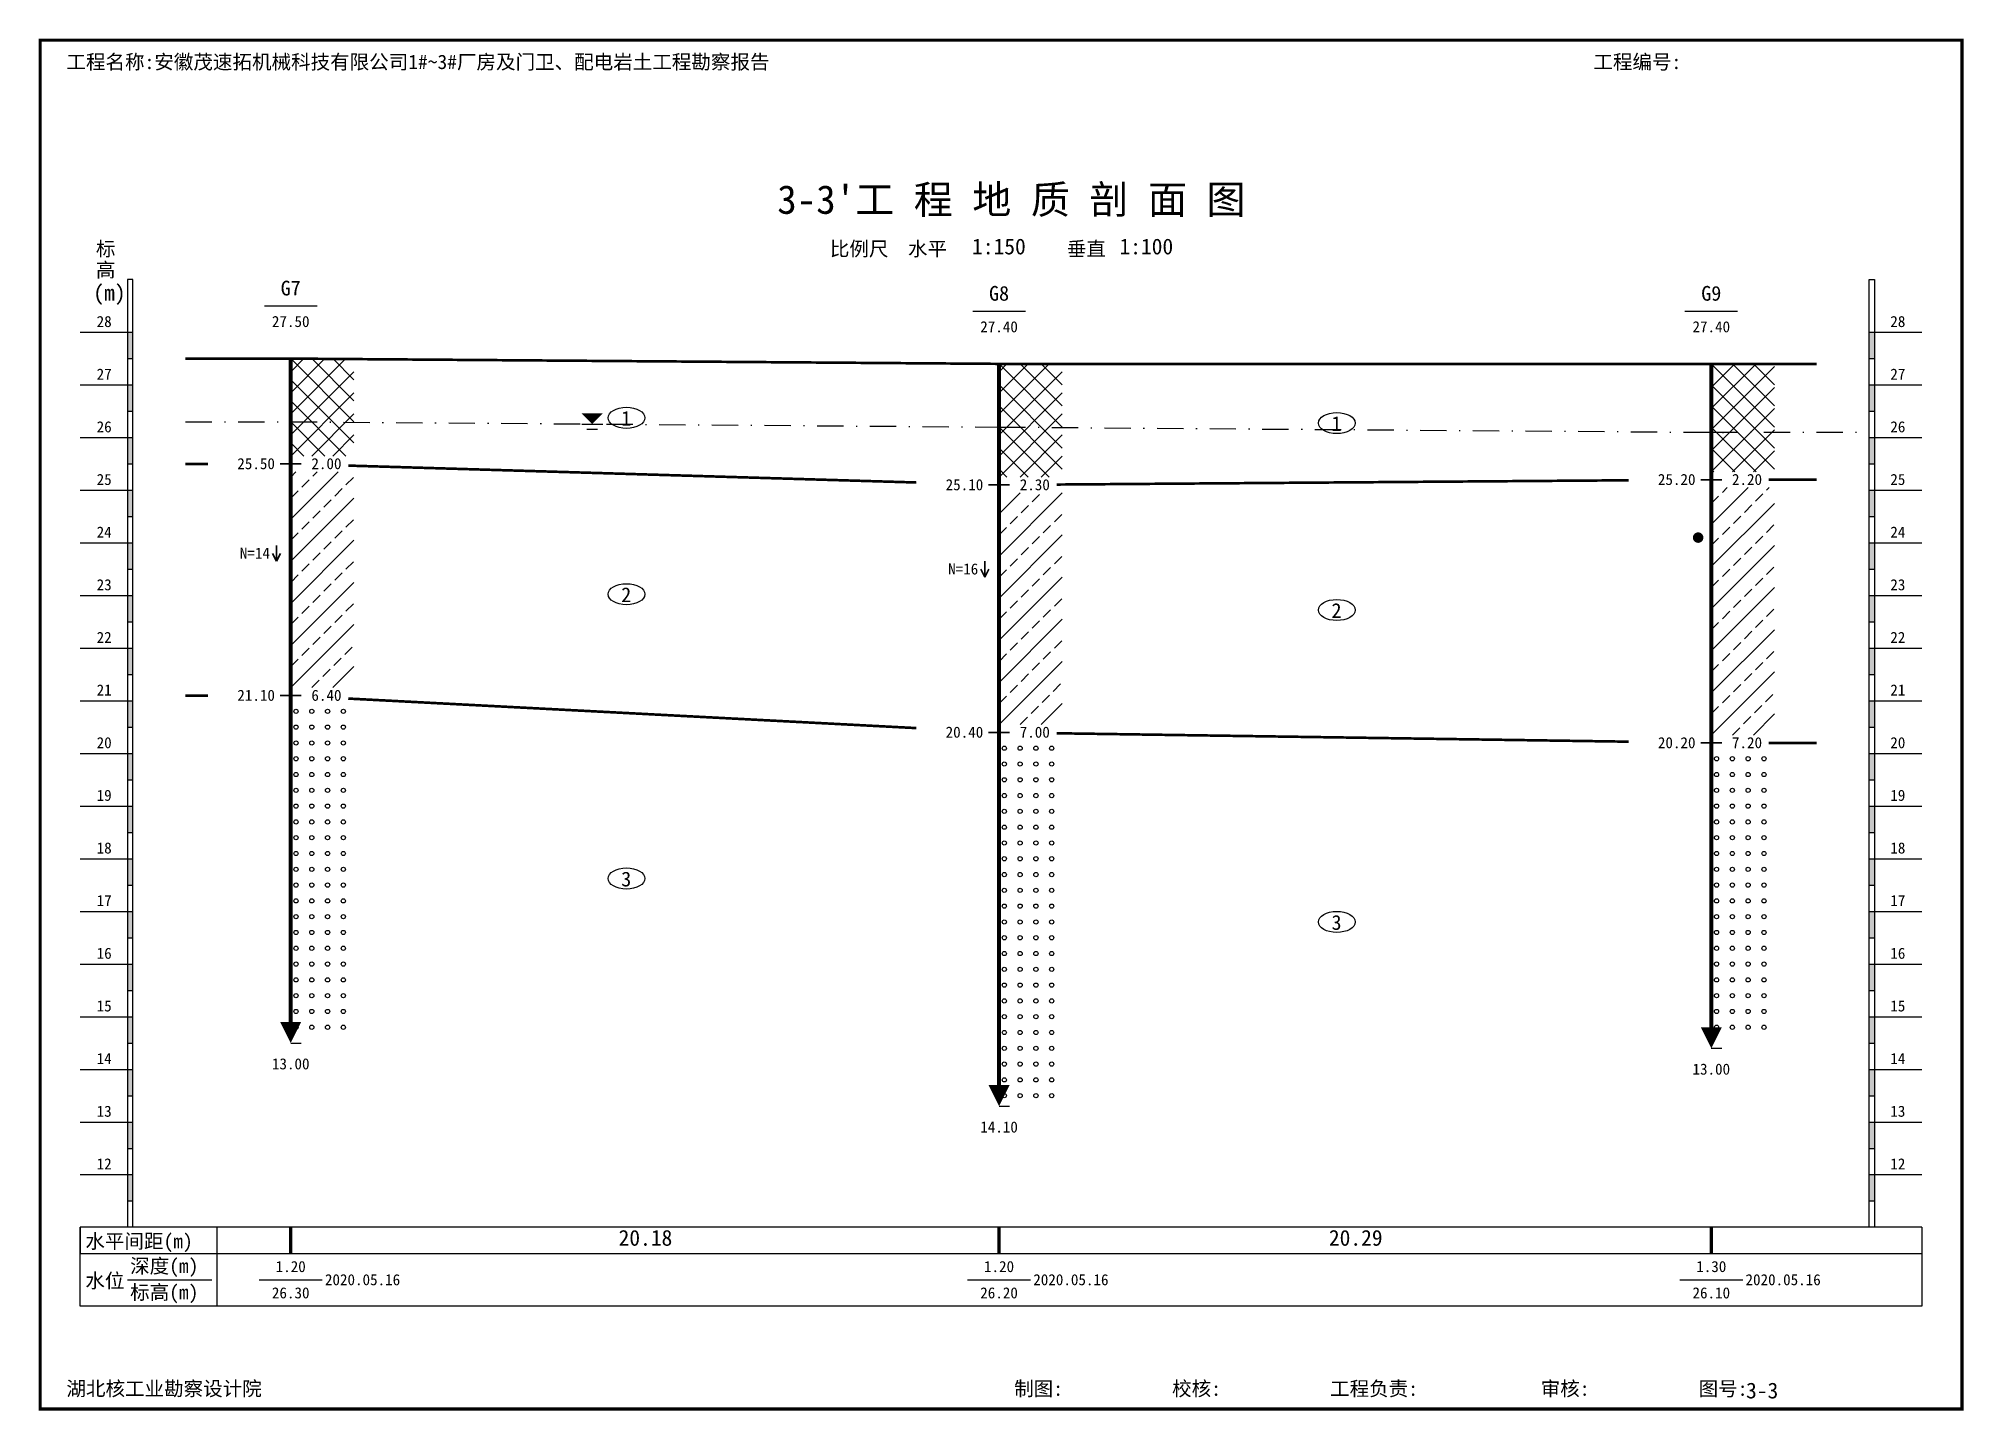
# Model space of a CAD drawing. Extents: x 2025205 to 2402328, y -557483 to 329036.
# Drawn here: x 2338083 to 2341739, y 274556 to 277162 of the extents above; entities that cross this region are included whole.
import ezdxf
from ezdxf.enums import TextEntityAlignment as Align

# ---------------------------------------------------------------- set-up
doc = ezdxf.new("R2010")
doc.units = 0
doc.header["$LTSCALE"] = 1500
doc.header["$MEASUREMENT"] = 0
for name, color, linetype in [('1', 7, 'Continuous'), ('10', 7, 'Continuous'), ('3', 4, 'Continuous')]:
    doc.layers.add(name, color=color, linetype=linetype)
doc.layers.add('2', color=7, linetype='Continuous', lineweight=35, true_color=0x555555)
doc.styles.add('黑体', font='simhei.ttf', dxfattribs={"width": 0.6})

msp = doc.modelspace()

# ---------------------------------------------------------------- texts
at = {"layer": '1', "style": '黑体'}
for s, height, p in [('工程名称:安徽茂速拓机械科技有限公司1#~3#厂房及门卫、配电岩土工程勘察报告', 27.2, (2338136.1, 277104.1)), ('工程编号:', 27.2, (2341036.1, 277104.1)), ("3-3'工 程 地 质 剖 面 图", 54.4, (2339486.1, 276829.1)), ('标', 27.2, (2338192.1, 276749.1)), ('比例尺  水平', 27.2, (2339586.1, 276749.1)), ('1:150', 30, (2339856.1, 276752.1)), ('垂直', 27.2, (2340036.1, 276749.1)), ('1:100', 30, (2340136.1, 276752.1)), ('高', 27.2, (2338192.1, 276709.1)), ('(m)', 30, (2338187.1, 276664.1)), ('28', 21, (2341600.1, 276614.1)), ('27', 21, (2341600.1, 276514.1)), ('26', 21, (2341600.1, 276414.1)), ('25', 21, (2341600.1, 276314.1)), ('24', 21, (2341600.1, 276214.1)), ('23', 21, (2341600.1, 276114.1)), ('22', 21, (2341600.1, 276014.1)), ('21', 21, (2341600.1, 275914.1)), ('20', 21, (2341600.1, 275814.1)), ('19', 21, (2341600.1, 275714.1)), ('18', 21, (2341600.1, 275614.1)), ('17', 21, (2341600.1, 275514.1)), ('16', 21, (2341600.1, 275414.1)), ('15', 21, (2341600.1, 275314.1)), ('14', 21, (2341600.1, 275214.1)), ('13', 21, (2341600.1, 275114.1)), ('12', 21, (2341600.1, 275014.1)), ('水平间距(m)', 27.2, (2338172.1, 274864.1)), ('20.18', 30, (2339184.8, 274869.1)), ('20.29', 30, (2340533.8, 274869.1)), ('深度(m)', 27.2, (2338257.1, 274817.1)), ('水位', 27.2, (2338172.1, 274789.1)), ('标高(m)', 27.2, (2338257.1, 274767.1)), ('2020.05.16', 21, (2338627.1, 274794.1)), ('2020.05.16', 21, (2339972.4, 274794.1)), ('2020.05.16', 21, (2341325.1, 274794.1)), ('湖北核工业勘察设计院', 27.2, (2338136.1, 274584.1)), ('制图:', 27.2, (2339936.1, 274584.1)), ('校核:', 27.2, (2340236.1, 274584.1)), ('工程负责:', 27.2, (2340536.1, 274584.1)), ('审核:', 27.2, (2340936.1, 274584.1)), ('图号:', 27.2, (2341236.1, 274584.1)), ('3-3', 30, (2341326.1, 274579.1))]:
    msp.add_text(s, height=height, dxfattribs=at).set_placement(p)
for s, height, p in [('G7', 28, (2338562.1, 276674.1)), ('G8', 28, (2339907.4, 276664.1)), ('G9', 28, (2341260.1, 276664.1)), ('27.50', 21, (2338562.1, 276614.1)), ('27.40', 21, (2339907.4, 276604.1)), ('27.40', 21, (2341260.1, 276604.1)), ('13.00', 21, (2338562.1, 275204.1)), ('13.00', 21, (2341260.1, 275194.1)), ('14.10', 21, (2339907.4, 275084.1)), ('1.20', 21, (2338562.1, 274819.1)), ('1.20', 21, (2339907.4, 274819.1)), ('1.30', 21, (2341260.1, 274819.1)), ('26.30', 21, (2338562.1, 274769.1)), ('26.20', 21, (2339907.4, 274769.1)), ('26.10', 21, (2341260.1, 274769.1))]:
    msp.add_text(s, height=height, dxfattribs=at).set_placement(p, align=Align.CENTER)
for s, p in [('28', (2338222.1, 276614.1)), ('27', (2338222.1, 276514.1)), ('26', (2338222.1, 276414.1)), ('25', (2338222.1, 276314.1)), ('24', (2338222.1, 276214.1)), ('23', (2338222.1, 276114.1)), ('22', (2338222.1, 276014.1)), ('21', (2338222.1, 275914.1)), ('20', (2338222.1, 275814.1)), ('19', (2338222.1, 275714.1)), ('18', (2338222.1, 275614.1)), ('17', (2338222.1, 275514.1)), ('16', (2338222.1, 275414.1)), ('15', (2338222.1, 275314.1)), ('14', (2338222.1, 275214.1)), ('13', (2338222.1, 275114.1)), ('12', (2338222.1, 275014.1))]:
    msp.add_text(s, height=21, dxfattribs=at).set_placement(p, align=Align.RIGHT)
at = {"layer": '2', "style": '黑体'}
for s, p in [('25.50', (2338532.1, 276344.1)), ('25.10', (2339877.4, 276304.1)), ('25.20', (2341230.1, 276314.1)), ('N=14', (2338522.6, 276174.1)), ('N=16', (2339867.9, 276144.1)), ('21.10', (2338532.1, 275904.1)), ('20.40', (2339877.4, 275834.1)), ('20.20', (2341230.1, 275814.1))]:
    msp.add_text(s, height=21, dxfattribs=at).set_placement(p, align=Align.RIGHT)
for s, p in [(' 2.00', (2338587.1, 276344.1)), (' 2.30', (2339932.4, 276304.1)), (' 2.20', (2341285.1, 276314.1)), (' 6.40', (2338587.1, 275904.1)), (' 7.00', (2339932.4, 275834.1)), (' 7.20', (2341285.1, 275814.1))]:
    msp.add_text(s, height=21, dxfattribs=at).set_placement(p)
at = {"layer": '3', "style": '黑体'}
for s, p in [('1', (2339189.8, 276426.6)), ('1', (2340538.8, 276416.6)), ('2', (2339189.8, 276091.6)), ('2', (2340538.8, 276061.6)), ('3', (2339189.8, 275551.6)), ('3', (2340538.8, 275469.1))]:
    msp.add_text(s, height=28, dxfattribs=at).set_placement(p)

# ---------------------------------------------------------------- linework, layer by layer
for p, q in [((2338562.1, 276449.1), (2338667.1, 276554.1)), ((2338562.1, 276489.1), (2338627.1, 276554.1)), ((2338562.1, 276529.1), (2338587.1, 276554.1)), ((2338562.1, 276554.1), (2338682.1, 276434.1)), ((2338602.1, 276554.1), (2338682.1, 276474.1)), ((2338642.1, 276554.1), (2338682.1, 276514.1)), ((2339907.4, 276449.1), (2340002.4, 276544.1)), ((2339907.4, 276489.1), (2339962.4, 276544.1)), ((2339907.4, 276529.1), (2339922.4, 276544.1)), ((2339907.4, 276544.1), (2340027.4, 276424.1)), ((2339947.4, 276544.1), (2340027.4, 276464.1)), ((2339987.4, 276544.1), (2340027.4, 276504.1)), ((2341260.1, 276459.1), (2341345.1, 276544.1)), ((2341260.1, 276499.1), (2341305.1, 276544.1)), ((2341260.1, 276539.1), (2341265.1, 276544.1)), ((2341260.1, 276544.1), (2341380.1, 276424.1)), ((2341300.1, 276544.1), (2341380.1, 276464.1)), ((2341340.1, 276544.1), (2341380.1, 276504.1)), ((2338562.1, 276409.1), (2338682.1, 276529.1)), ((2338562.1, 276514.1), (2338682.1, 276394.1)), ((2339907.4, 276409.1), (2340027.4, 276529.1)), ((2339907.4, 276504.1), (2340027.4, 276384.1)), ((2341260.1, 276419.1), (2341380.1, 276539.1)), ((2341260.1, 276504.1), (2341380.1, 276384.1)), ((2338562.1, 276369.1), (2338682.1, 276489.1)), ((2338562.1, 276474.1), (2338667.1, 276369.1)), ((2339907.4, 276369.1), (2340027.4, 276489.1)), ((2341260.1, 276379.1), (2341380.1, 276499.1)), ((2338562.1, 276434.1), (2338627.1, 276369.1)), ((2338602.1, 276369.1), (2338682.1, 276449.1)), ((2339907.4, 276464.1), (2340027.4, 276344.1)), ((2339907.4, 276329.1), (2340027.4, 276449.1)), ((2341260.1, 276464.1), (2341380.1, 276344.1)), ((2341260.1, 276339.1), (2341380.1, 276459.1)), ((2338562.1, 276394.1), (2338587.1, 276369.1)), ((2338642.1, 276369.1), (2338682.1, 276409.1)), ((2339907.4, 276424.1), (2340002.4, 276329.1)), ((2339947.4, 276329.1), (2340027.4, 276409.1)), ((2341260.1, 276424.1), (2341345.1, 276339.1)), ((2341300.1, 276339.1), (2341380.1, 276419.1)), ((2339907.4, 276384.1), (2339962.4, 276329.1)), ((2339987.4, 276329.1), (2340027.4, 276369.1)), ((2341260.1, 276384.1), (2341305.1, 276339.1)), ((2341340.1, 276339.1), (2341380.1, 276379.1)), ((2338562.1, 276249.1), (2338652.1, 276339.1)), ((2338562.1, 276329.1), (2338572.1, 276339.1)), ((2338583.1, 276310.1), (2338597.1, 276324.1)), ((2338604.1, 276331.1), (2338612.1, 276339.1)), ((2338667.1, 276314.1), (2338681.1, 276328.1)), ((2339907.4, 276344.1), (2339922.4, 276329.1)), ((2341260.1, 276344.1), (2341265.1, 276339.1)), ((2338562.1, 276289.1), (2338576.1, 276303.1)), ((2338562.1, 276169.1), (2338682.1, 276289.1)), ((2338625.1, 276272.1), (2338639.1, 276286.1)), ((2338646.1, 276293.1), (2338660.1, 276307.1)), ((2339907.4, 276179.1), (2340027.4, 276299.1)), ((2339907.4, 276259.1), (2339947.4, 276299.1)), ((2339970.4, 276282.1), (2339984.4, 276296.1)), ((2341260.1, 276239.1), (2341330.1, 276309.1)), ((2341260.1, 276279.1), (2341274.1, 276293.1)), ((2341281.1, 276300.1), (2341290.1, 276309.1)), ((2341344.1, 276283.1), (2341358.1, 276297.1)), ((2341365.1, 276304.1), (2341370.1, 276309.1)), ((2338604.1, 276251.1), (2338618.1, 276265.1)), ((2338667.1, 276234.1), (2338681.1, 276248.1)), ((2339928.4, 276240.1), (2339942.4, 276254.1)), ((2339949.4, 276261.1), (2339963.4, 276275.1)), ((2340012.4, 276244.1), (2340026.4, 276258.1)), ((2341260.1, 276159.1), (2341380.1, 276279.1)), ((2341302.1, 276241.1), (2341316.1, 276255.1)), ((2341323.1, 276262.1), (2341337.1, 276276.1)), ((2338562.1, 276209.1), (2338576.1, 276223.1)), ((2338583.1, 276230.1), (2338597.1, 276244.1)), ((2338646.1, 276213.1), (2338660.1, 276227.1)), ((2339907.4, 276219.1), (2339921.4, 276233.1)), ((2339907.4, 276099.1), (2340027.4, 276219.1)), ((2339970.4, 276202.1), (2339984.4, 276216.1)), ((2339991.4, 276223.1), (2340005.4, 276237.1)), ((2341260.1, 276199.1), (2341274.1, 276213.1)), ((2341281.1, 276220.1), (2341295.1, 276234.1)), ((2341344.1, 276203.1), (2341358.1, 276217.1)), ((2341365.1, 276224.1), (2341379.1, 276238.1)), ((2338562.1, 276089.1), (2338682.1, 276209.1)), ((2338604.1, 276171.1), (2338618.1, 276185.1)), ((2338625.1, 276192.1), (2338639.1, 276206.1)), ((2339949.4, 276181.1), (2339963.4, 276195.1)), ((2340012.4, 276164.1), (2340026.4, 276178.1)), ((2341260.1, 276079.1), (2341380.1, 276199.1)), ((2341302.1, 276161.1), (2341316.1, 276175.1)), ((2341323.1, 276182.1), (2341337.1, 276196.1)), ((2338562.1, 276129.1), (2338576.1, 276143.1)), ((2338583.1, 276150.1), (2338597.1, 276164.1)), ((2338646.1, 276133.1), (2338660.1, 276147.1)), ((2338667.1, 276154.1), (2338681.1, 276168.1)), ((2339907.4, 276139.1), (2339921.4, 276153.1)), ((2339907.4, 276019.1), (2340027.4, 276139.1)), ((2339928.4, 276160.1), (2339942.4, 276174.1)), ((2339991.4, 276143.1), (2340005.4, 276157.1)), ((2341281.1, 276140.1), (2341295.1, 276154.1)), ((2341365.1, 276144.1), (2341379.1, 276158.1)), ((2338562.1, 276009.1), (2338682.1, 276129.1)), ((2338604.1, 276091.1), (2338618.1, 276105.1)), ((2338625.1, 276112.1), (2338639.1, 276126.1)), ((2339949.4, 276101.1), (2339963.4, 276115.1)), ((2339970.4, 276122.1), (2339984.4, 276136.1)), ((2341260.1, 276119.1), (2341274.1, 276133.1)), ((2341260.1, 275999.1), (2341380.1, 276119.1)), ((2341323.1, 276102.1), (2341337.1, 276116.1)), ((2341344.1, 276123.1), (2341358.1, 276137.1)), ((2338583.1, 276070.1), (2338597.1, 276084.1)), ((2338646.1, 276053.1), (2338660.1, 276067.1)), ((2338667.1, 276074.1), (2338681.1, 276088.1)), ((2339907.4, 276059.1), (2339921.4, 276073.1)), ((2339928.4, 276080.1), (2339942.4, 276094.1)), ((2339991.4, 276063.1), (2340005.4, 276077.1)), ((2340012.4, 276084.1), (2340026.4, 276098.1)), ((2341281.1, 276060.1), (2341295.1, 276074.1)), ((2341302.1, 276081.1), (2341316.1, 276095.1)), ((2341365.1, 276064.1), (2341379.1, 276078.1)), ((2338562.1, 276049.1), (2338576.1, 276063.1)), ((2338562.1, 275929.1), (2338682.1, 276049.1)), ((2338625.1, 276032.1), (2338639.1, 276046.1)), ((2339907.4, 275939.1), (2340027.4, 276059.1)), ((2339949.4, 276021.1), (2339963.4, 276035.1)), ((2339970.4, 276042.1), (2339984.4, 276056.1)), ((2341260.1, 276039.1), (2341274.1, 276053.1)), ((2341260.1, 275919.1), (2341380.1, 276039.1)), ((2341323.1, 276022.1), (2341337.1, 276036.1)), ((2341344.1, 276043.1), (2341358.1, 276057.1)), ((2338583.1, 275990.1), (2338597.1, 276004.1)), ((2338604.1, 276011.1), (2338618.1, 276025.1)), ((2338665.1, 275992.1), (2338679.1, 276006.1)), ((2339907.4, 275979.1), (2339921.4, 275993.1)), ((2339928.4, 276000.1), (2339942.4, 276014.1)), ((2339991.4, 275983.1), (2340005.4, 275997.1)), ((2340012.4, 276004.1), (2340026.4, 276018.1)), ((2341281.1, 275980.1), (2341295.1, 275994.1)), ((2341302.1, 276001.1), (2341316.1, 276015.1)), ((2341365.1, 275984.1), (2341379.1, 275998.1)), ((2338562.1, 275969.1), (2338576.1, 275983.1)), ((2338623.1, 275950.1), (2338637.1, 275964.1)), ((2338642.1, 275929.1), (2338682.1, 275969.1)), ((2338644.1, 275971.1), (2338658.1, 275985.1)), ((2339907.4, 275859.1), (2340027.4, 275979.1)), ((2339949.4, 275941.1), (2339963.4, 275955.1)), ((2339970.4, 275962.1), (2339984.4, 275976.1)), ((2341260.1, 275959.1), (2341274.1, 275973.1)), ((2341260.1, 275839.1), (2341380.1, 275959.1)), ((2341323.1, 275942.1), (2341337.1, 275956.1)), ((2341344.1, 275963.1), (2341358.1, 275977.1)), ((2338602.1, 275929.1), (2338616.1, 275943.1)), ((2339928.4, 275920.1), (2339942.4, 275934.1)), ((2340010.4, 275922.1), (2340024.4, 275936.1)), ((2341302.1, 275921.1), (2341316.1, 275935.1)), ((2339907.4, 275899.1), (2339921.4, 275913.1)), ((2339968.4, 275880.1), (2339982.4, 275894.1)), ((2339987.4, 275859.1), (2340027.4, 275899.1)), ((2339989.4, 275901.1), (2340003.4, 275915.1)), ((2341260.1, 275879.1), (2341274.1, 275893.1)), ((2341281.1, 275900.1), (2341295.1, 275914.1)), ((2341342.1, 275881.1), (2341356.1, 275895.1)), ((2341363.1, 275902.1), (2341377.1, 275916.1)), ((2339947.4, 275859.1), (2339961.4, 275873.1)), ((2341300.1, 275839.1), (2341314.1, 275853.1)), ((2341321.1, 275860.1), (2341335.1, 275874.1)), ((2341340.1, 275839.1), (2341380.1, 275879.1))]:
    msp.add_line(p, q)
for centre in [(2338572.1, 275884.1), (2338602.1, 275884.1), (2338632.1, 275884.1), (2338662.1, 275884.1), (2338572.1, 275854.1), (2338602.1, 275854.1), (2338632.1, 275854.1), (2338662.1, 275854.1), (2338572.1, 275824.1), (2338602.1, 275824.1), (2338632.1, 275824.1), (2338662.1, 275824.1), (2339917.4, 275814.1), (2339947.4, 275814.1), (2339977.4, 275814.1), (2340007.4, 275814.1), (2338572.1, 275794.1), (2338602.1, 275794.1), (2338632.1, 275794.1), (2338662.1, 275794.1), (2339917.4, 275784.1), (2339947.4, 275784.1), (2339977.4, 275784.1), (2340007.4, 275784.1), (2341270.1, 275794.1), (2341300.1, 275794.1), (2341330.1, 275794.1), (2341360.1, 275794.1), (2338572.1, 275764.1), (2338572.1, 275734.1), (2338602.1, 275764.1), (2338602.1, 275734.1), (2338632.1, 275764.1), (2338632.1, 275734.1), (2338662.1, 275764.1), (2338662.1, 275734.1), (2339917.4, 275754.1), (2339947.4, 275754.1), (2339977.4, 275754.1), (2340007.4, 275754.1), (2341270.1, 275764.1), (2341270.1, 275734.1), (2341300.1, 275764.1), (2341300.1, 275734.1), (2341330.1, 275764.1), (2341330.1, 275734.1), (2341360.1, 275764.1), (2341360.1, 275734.1), (2338572.1, 275704.1), (2338602.1, 275704.1), (2338632.1, 275704.1), (2338662.1, 275704.1), (2339917.4, 275724.1), (2339947.4, 275724.1), (2339977.4, 275724.1), (2340007.4, 275724.1), (2341270.1, 275704.1), (2341300.1, 275704.1), (2341330.1, 275704.1), (2341360.1, 275704.1), (2338572.1, 275674.1), (2338602.1, 275674.1), (2338632.1, 275674.1), (2338662.1, 275674.1), (2339917.4, 275694.1), (2339917.4, 275664.1), (2339947.4, 275694.1), (2339947.4, 275664.1), (2339977.4, 275694.1), (2339977.4, 275664.1), (2340007.4, 275694.1), (2340007.4, 275664.1), (2341270.1, 275674.1), (2341300.1, 275674.1), (2341330.1, 275674.1), (2341360.1, 275674.1), (2338572.1, 275644.1), (2338602.1, 275644.1), (2338632.1, 275644.1), (2338662.1, 275644.1), (2339917.4, 275634.1), (2339947.4, 275634.1), (2339977.4, 275634.1), (2340007.4, 275634.1), (2341270.1, 275644.1), (2341300.1, 275644.1), (2341330.1, 275644.1), (2341360.1, 275644.1), (2338572.1, 275614.1), (2338602.1, 275614.1), (2338632.1, 275614.1), (2338662.1, 275614.1), (2339917.4, 275604.1), (2339947.4, 275604.1), (2339977.4, 275604.1), (2340007.4, 275604.1), (2341270.1, 275614.1), (2341300.1, 275614.1), (2341330.1, 275614.1), (2341360.1, 275614.1), (2338572.1, 275584.1), (2338572.1, 275554.1), (2338602.1, 275584.1), (2338602.1, 275554.1), (2338632.1, 275584.1), (2338632.1, 275554.1), (2338662.1, 275584.1), (2338662.1, 275554.1), (2339917.4, 275574.1), (2339947.4, 275574.1), (2339977.4, 275574.1), (2340007.4, 275574.1), (2341270.1, 275584.1), (2341270.1, 275554.1), (2341300.1, 275584.1), (2341300.1, 275554.1), (2341330.1, 275584.1), (2341330.1, 275554.1), (2341360.1, 275584.1), (2341360.1, 275554.1), (2338572.1, 275524.1), (2338602.1, 275524.1), (2338632.1, 275524.1), (2338662.1, 275524.1), (2339917.4, 275544.1), (2339917.4, 275514.1), (2339947.4, 275544.1), (2339947.4, 275514.1), (2339977.4, 275544.1), (2339977.4, 275514.1), (2340007.4, 275544.1), (2340007.4, 275514.1), (2341270.1, 275524.1), (2341300.1, 275524.1), (2341330.1, 275524.1), (2341360.1, 275524.1), (2338572.1, 275494.1), (2338602.1, 275494.1), (2338632.1, 275494.1), (2338662.1, 275494.1), (2339917.4, 275484.1), (2339947.4, 275484.1), (2339977.4, 275484.1), (2340007.4, 275484.1), (2341270.1, 275494.1), (2341300.1, 275494.1), (2341330.1, 275494.1), (2341360.1, 275494.1), (2338572.1, 275464.1), (2338602.1, 275464.1), (2338632.1, 275464.1), (2338662.1, 275464.1), (2339917.4, 275454.1), (2339947.4, 275454.1), (2339977.4, 275454.1), (2340007.4, 275454.1), (2341270.1, 275464.1), (2341300.1, 275464.1), (2341330.1, 275464.1), (2341360.1, 275464.1), (2338572.1, 275434.1), (2338572.1, 275404.1), (2338602.1, 275434.1), (2338602.1, 275404.1), (2338632.1, 275434.1), (2338632.1, 275404.1), (2338662.1, 275434.1), (2338662.1, 275404.1), (2339917.4, 275424.1), (2339947.4, 275424.1), (2339977.4, 275424.1), (2340007.4, 275424.1), (2341270.1, 275434.1), (2341270.1, 275404.1), (2341300.1, 275434.1), (2341300.1, 275404.1), (2341330.1, 275434.1), (2341330.1, 275404.1), (2341360.1, 275434.1), (2341360.1, 275404.1), (2338572.1, 275374.1), (2338602.1, 275374.1), (2338632.1, 275374.1), (2338662.1, 275374.1), (2339917.4, 275394.1), (2339947.4, 275394.1), (2339977.4, 275394.1), (2340007.4, 275394.1), (2341270.1, 275374.1), (2341300.1, 275374.1), (2341330.1, 275374.1), (2341360.1, 275374.1), (2338572.1, 275344.1), (2338602.1, 275344.1), (2338632.1, 275344.1), (2338662.1, 275344.1), (2339917.4, 275364.1), (2339917.4, 275334.1), (2339947.4, 275364.1), (2339947.4, 275334.1), (2339977.4, 275364.1), (2339977.4, 275334.1), (2340007.4, 275364.1), (2340007.4, 275334.1), (2341270.1, 275344.1), (2341300.1, 275344.1), (2341330.1, 275344.1), (2341360.1, 275344.1), (2338572.1, 275314.1), (2338602.1, 275314.1), (2338632.1, 275314.1), (2338662.1, 275314.1), (2339917.4, 275304.1), (2339947.4, 275304.1), (2339977.4, 275304.1), (2340007.4, 275304.1), (2341270.1, 275314.1), (2341300.1, 275314.1), (2341330.1, 275314.1), (2341360.1, 275314.1), (2338572.1, 275284.1), (2338602.1, 275284.1), (2338632.1, 275284.1), (2338662.1, 275284.1), (2339917.4, 275274.1), (2339947.4, 275274.1), (2339977.4, 275274.1), (2340007.4, 275274.1), (2341270.1, 275284.1), (2341300.1, 275284.1), (2341330.1, 275284.1), (2341360.1, 275284.1), (2339917.4, 275244.1), (2339947.4, 275244.1), (2339977.4, 275244.1), (2340007.4, 275244.1), (2339917.4, 275214.1), (2339917.4, 275184.1), (2339947.4, 275214.1), (2339947.4, 275184.1), (2339977.4, 275214.1), (2339977.4, 275184.1), (2340007.4, 275214.1), (2340007.4, 275184.1), (2339917.4, 275154.1), (2339947.4, 275154.1), (2339977.4, 275154.1), (2340007.4, 275154.1)]:
    msp.add_circle(centre, 4)
at = {"layer": '1'}
for p, q in [((2338262.1, 276704.1), (2338252.1, 276704.1)), ((2338252.1, 276704.1), (2338252.1, 274904.1)), ((2338262.1, 274904.1), (2338262.1, 276704.1)), ((2341560.1, 274904.1), (2341560.1, 276704.1)), ((2341560.1, 276704.1), (2341570.1, 276704.1)), ((2341570.1, 276704.1), (2341570.1, 274904.1)), ((2338512.1, 276654.1), (2338612.1, 276654.1)), ((2339857.4, 276644.1), (2339957.4, 276644.1)), ((2341210.1, 276644.1), (2341310.1, 276644.1)), ((2338162.1, 276604.1), (2338262.1, 276604.1)), ((2341560.1, 276604.1), (2341660.1, 276604.1)), ((2338252.1, 276554.1), (2338262.1, 276554.1)), ((2341560.1, 276554.1), (2341570.1, 276554.1)), ((2338162.1, 276504.1), (2338262.1, 276504.1)), ((2341560.1, 276504.1), (2341660.1, 276504.1)), ((2338252.1, 276454.1), (2338262.1, 276454.1)), ((2341560.1, 276454.1), (2341570.1, 276454.1)), ((2338162.1, 276404.1), (2338262.1, 276404.1)), ((2341560.1, 276404.1), (2341660.1, 276404.1)), ((2338252.1, 276354.1), (2338262.1, 276354.1)), ((2341560.1, 276354.1), (2341570.1, 276354.1)), ((2338162.1, 276304.1), (2338262.1, 276304.1)), ((2341560.1, 276304.1), (2341660.1, 276304.1)), ((2338252.1, 276254.1), (2338262.1, 276254.1)), ((2341560.1, 276254.1), (2341570.1, 276254.1)), ((2338162.1, 276204.1), (2338262.1, 276204.1)), ((2341560.1, 276204.1), (2341660.1, 276204.1)), ((2338252.1, 276154.1), (2338262.1, 276154.1)), ((2341560.1, 276154.1), (2341570.1, 276154.1)), ((2338162.1, 276104.1), (2338262.1, 276104.1)), ((2341560.1, 276104.1), (2341660.1, 276104.1)), ((2338252.1, 276054.1), (2338262.1, 276054.1)), ((2341560.1, 276054.1), (2341570.1, 276054.1)), ((2338162.1, 276004.1), (2338262.1, 276004.1)), ((2341560.1, 276004.1), (2341660.1, 276004.1)), ((2338252.1, 275954.1), (2338262.1, 275954.1)), ((2341560.1, 275954.1), (2341570.1, 275954.1)), ((2338162.1, 275904.1), (2338262.1, 275904.1)), ((2341560.1, 275904.1), (2341660.1, 275904.1)), ((2338252.1, 275854.1), (2338262.1, 275854.1)), ((2341560.1, 275854.1), (2341570.1, 275854.1)), ((2338162.1, 275804.1), (2338262.1, 275804.1)), ((2341560.1, 275804.1), (2341660.1, 275804.1)), ((2338252.1, 275754.1), (2338262.1, 275754.1)), ((2341560.1, 275754.1), (2341570.1, 275754.1)), ((2338162.1, 275704.1), (2338262.1, 275704.1)), ((2341560.1, 275704.1), (2341660.1, 275704.1)), ((2338252.1, 275654.1), (2338262.1, 275654.1)), ((2341560.1, 275654.1), (2341570.1, 275654.1)), ((2338162.1, 275604.1), (2338262.1, 275604.1)), ((2341560.1, 275604.1), (2341660.1, 275604.1)), ((2338252.1, 275554.1), (2338262.1, 275554.1)), ((2341560.1, 275554.1), (2341570.1, 275554.1)), ((2338162.1, 275504.1), (2338262.1, 275504.1)), ((2341560.1, 275504.1), (2341660.1, 275504.1)), ((2338252.1, 275454.1), (2338262.1, 275454.1)), ((2341560.1, 275454.1), (2341570.1, 275454.1)), ((2338162.1, 275404.1), (2338262.1, 275404.1)), ((2341560.1, 275404.1), (2341660.1, 275404.1)), ((2338252.1, 275354.1), (2338262.1, 275354.1)), ((2341560.1, 275354.1), (2341570.1, 275354.1)), ((2338162.1, 275304.1), (2338262.1, 275304.1)), ((2341560.1, 275304.1), (2341660.1, 275304.1)), ((2338252.1, 275254.1), (2338262.1, 275254.1)), ((2338562.1, 275254.1), (2338582.1, 275254.1)), ((2341260.1, 275244.1), (2341280.1, 275244.1)), ((2341560.1, 275254.1), (2341570.1, 275254.1)), ((2338162.1, 275204.1), (2338262.1, 275204.1)), ((2341560.1, 275204.1), (2341660.1, 275204.1)), ((2338252.1, 275154.1), (2338262.1, 275154.1)), ((2341560.1, 275154.1), (2341570.1, 275154.1)), ((2339907.4, 275134.1), (2339927.4, 275134.1)), ((2338162.1, 275104.1), (2338262.1, 275104.1)), ((2341560.1, 275104.1), (2341660.1, 275104.1)), ((2338252.1, 275054.1), (2338262.1, 275054.1)), ((2341560.1, 275054.1), (2341570.1, 275054.1)), ((2338162.1, 275004.1), (2338262.1, 275004.1)), ((2341560.1, 275004.1), (2341660.1, 275004.1)), ((2338252.1, 274954.1), (2338262.1, 274954.1)), ((2341560.1, 274954.1), (2341570.1, 274954.1)), ((2341660.1, 274904.1), (2338162.1, 274904.1)), ((2338162.1, 274904.1), (2338162.1, 274854.1)), ((2338162.1, 274754.1), (2338162.1, 274904.1)), ((2338422.1, 274904.1), (2338422.1, 274754.1)), ((2341660.1, 274904.1), (2341660.1, 274754.1)), ((2338162.1, 274854.1), (2341660.1, 274854.1)), ((2341660.1, 274854.1), (2341660.1, 274754.1)), ((2338252.1, 274804.1), (2338412.1, 274804.1)), ((2338502.1, 274804.1), (2338622.1, 274804.1)), ((2339847.4, 274804.1), (2339967.4, 274804.1)), ((2341200.1, 274804.1), (2341320.1, 274804.1)), ((2341660.1, 274754.1), (2338162.1, 274754.1))]:
    msp.add_line(p, q, dxfattribs=at)
for points, const_width in [([(2338086.1, 274559.1), (2341736.1, 274559.1), (2341736.1, 277159.1), (2338086.1, 277159.1), (2338086.1, 274559.1)], 6), ([(2338562.1, 276554.1), (2338562.1, 275294.1)], 8), ([(2339907.4, 276544.1), (2339907.4, 275174.1)], 8), ([(2341260.1, 276544.1), (2341260.1, 275284.1)], 8), ([(2338562.1, 274904.1), (2338562.1, 274854.1)], 6), ([(2339907.4, 274904.1), (2339907.4, 274854.1)], 6), ([(2341260.1, 274904.1), (2341260.1, 274854.1)], 6)]:
    msp.add_lwpolyline(points, dxfattribs=dict(at, const_width=const_width))
for points in [[(2338252.1, 276604.1), (2338262.1, 276604.1), (2338252.1, 276554.1), (2338262.1, 276554.1)], [(2341560.1, 276604.1), (2341570.1, 276604.1), (2341560.1, 276554.1), (2341570.1, 276554.1)], [(2338252.1, 276504.1), (2338262.1, 276504.1), (2338252.1, 276454.1), (2338262.1, 276454.1)], [(2341560.1, 276504.1), (2341570.1, 276504.1), (2341560.1, 276454.1), (2341570.1, 276454.1)], [(2338252.1, 276404.1), (2338262.1, 276404.1), (2338252.1, 276354.1), (2338262.1, 276354.1)], [(2341560.1, 276404.1), (2341570.1, 276404.1), (2341560.1, 276354.1), (2341570.1, 276354.1)], [(2338252.1, 276304.1), (2338262.1, 276304.1), (2338252.1, 276254.1), (2338262.1, 276254.1)], [(2341560.1, 276304.1), (2341570.1, 276304.1), (2341560.1, 276254.1), (2341570.1, 276254.1)], [(2338252.1, 276204.1), (2338262.1, 276204.1), (2338252.1, 276154.1), (2338262.1, 276154.1)], [(2341560.1, 276204.1), (2341570.1, 276204.1), (2341560.1, 276154.1), (2341570.1, 276154.1)], [(2338252.1, 276104.1), (2338262.1, 276104.1), (2338252.1, 276054.1), (2338262.1, 276054.1)], [(2341560.1, 276104.1), (2341570.1, 276104.1), (2341560.1, 276054.1), (2341570.1, 276054.1)], [(2338252.1, 276004.1), (2338262.1, 276004.1), (2338252.1, 275954.1), (2338262.1, 275954.1)], [(2341560.1, 276004.1), (2341570.1, 276004.1), (2341560.1, 275954.1), (2341570.1, 275954.1)], [(2338252.1, 275904.1), (2338262.1, 275904.1), (2338252.1, 275854.1), (2338262.1, 275854.1)], [(2341560.1, 275904.1), (2341570.1, 275904.1), (2341560.1, 275854.1), (2341570.1, 275854.1)], [(2338252.1, 275804.1), (2338262.1, 275804.1), (2338252.1, 275754.1), (2338262.1, 275754.1)], [(2341560.1, 275804.1), (2341570.1, 275804.1), (2341560.1, 275754.1), (2341570.1, 275754.1)], [(2338252.1, 275704.1), (2338262.1, 275704.1), (2338252.1, 275654.1), (2338262.1, 275654.1)], [(2341560.1, 275704.1), (2341570.1, 275704.1), (2341560.1, 275654.1), (2341570.1, 275654.1)], [(2338252.1, 275604.1), (2338262.1, 275604.1), (2338252.1, 275554.1), (2338262.1, 275554.1)], [(2341560.1, 275604.1), (2341570.1, 275604.1), (2341560.1, 275554.1), (2341570.1, 275554.1)], [(2338252.1, 275504.1), (2338262.1, 275504.1), (2338252.1, 275454.1), (2338262.1, 275454.1)], [(2341560.1, 275504.1), (2341570.1, 275504.1), (2341560.1, 275454.1), (2341570.1, 275454.1)], [(2338252.1, 275404.1), (2338262.1, 275404.1), (2338252.1, 275354.1), (2338262.1, 275354.1)], [(2341560.1, 275404.1), (2341570.1, 275404.1), (2341560.1, 275354.1), (2341570.1, 275354.1)], [(2338252.1, 275304.1), (2338262.1, 275304.1), (2338252.1, 275254.1), (2338262.1, 275254.1)], [(2341560.1, 275304.1), (2341570.1, 275304.1), (2341560.1, 275254.1), (2341570.1, 275254.1)], [(2338542.1, 275294.1), (2338582.1, 275294.1), (2338562.1, 275254.1)], [(2341240.1, 275284.1), (2341280.1, 275284.1), (2341260.1, 275244.1)], [(2338252.1, 275204.1), (2338262.1, 275204.1), (2338252.1, 275154.1), (2338262.1, 275154.1)], [(2341560.1, 275204.1), (2341570.1, 275204.1), (2341560.1, 275154.1), (2341570.1, 275154.1)], [(2339887.4, 275174.1), (2339927.4, 275174.1), (2339907.4, 275134.1)], [(2338252.1, 275104.1), (2338262.1, 275104.1), (2338252.1, 275054.1), (2338262.1, 275054.1)], [(2341560.1, 275104.1), (2341570.1, 275104.1), (2341560.1, 275054.1), (2341570.1, 275054.1)], [(2338252.1, 275004.1), (2338262.1, 275004.1), (2338252.1, 274954.1), (2338262.1, 274954.1)], [(2341560.1, 275004.1), (2341570.1, 275004.1), (2341560.1, 274954.1), (2341570.1, 274954.1)]]:
    msp.add_solid(points, dxfattribs=at)
at = {"layer": '10'}
for p, q in [((2338362.1, 276434.1), (2338412.1, 276434.1)), ((2338436.1, 276434.1), (2338438.1, 276434.1)), ((2338462.1, 276434.1), (2338512.1, 276434.1)), ((2338536.1, 276434.1), (2338538.1, 276434.1)), ((2338562.1, 276434.1), (2338612.1, 276434.1)), ((2338562.1, 276434.1), (2338612.1, 276433.8)), ((2338636.1, 276434.1), (2338638.1, 276434.1)), ((2338636.1, 276433.6), (2338638.1, 276433.6)), ((2338662.1, 276433.4), (2338712.1, 276433)), ((2338736.1, 276432.8), (2338738.1, 276432.8)), ((2338762.1, 276432.6), (2338812.1, 276432.3)), ((2338836.1, 276432.1), (2338838.1, 276432.1)), ((2338862.1, 276431.9), (2338912.1, 276431.5)), ((2338936.1, 276431.4), (2338938.1, 276431.4)), ((2338962.1, 276431.2), (2339012.1, 276430.8)), ((2339036.1, 276430.6), (2339038.1, 276430.6)), ((2339062.1, 276430.4), (2339112.1, 276430)), ((2339114.8, 276429.9), (2339154.8, 276429.9)), ((2339124.8, 276419.9), (2339144.8, 276419.9)), ((2339136.1, 276429.9), (2339138.1, 276429.9)), ((2339162.1, 276429.7), (2339212.1, 276429.3)), ((2339236.1, 276429.1), (2339238.1, 276429.1)), ((2339262.1, 276428.9), (2339312.1, 276428.6)), ((2339336.1, 276428.4), (2339338.1, 276428.4)), ((2339362.1, 276428.2), (2339412.1, 276427.8)), ((2339436.1, 276427.6), (2339438.1, 276427.6)), ((2339462.1, 276427.4), (2339512.1, 276427.1)), ((2339536.1, 276426.9), (2339538.1, 276426.9)), ((2339562.1, 276426.7), (2339612.1, 276426.3)), ((2339636.1, 276426.1), (2339638.1, 276426.1)), ((2339662.1, 276426), (2339712.1, 276425.6)), ((2339736.1, 276425.4), (2339738.1, 276425.4)), ((2339762.1, 276425.2), (2339812.1, 276424.8)), ((2339836.1, 276424.7), (2339838.1, 276424.7)), ((2339862.1, 276424.5), (2339912.1, 276424.1)), ((2339907.4, 276424.1), (2339957.4, 276423.8)), ((2339936.1, 276423.9), (2339938.1, 276423.9)), ((2339981.4, 276423.6), (2339983.4, 276423.6)), ((2340007.4, 276423.4), (2340057.4, 276423)), ((2340081.4, 276422.8), (2340083.4, 276422.8)), ((2340107.4, 276422.7), (2340157.4, 276422.3)), ((2340181.4, 276422.1), (2340183.4, 276422.1)), ((2340207.4, 276421.9), (2340257.4, 276421.5)), ((2340281.4, 276421.4), (2340283.4, 276421.4)), ((2340307.4, 276421.2), (2340357.4, 276420.8)), ((2340381.4, 276420.6), (2340383.4, 276420.6)), ((2340407.4, 276420.4), (2340457.4, 276420.1)), ((2340481.4, 276419.9), (2340483.4, 276419.9)), ((2340507.4, 276419.7), (2340557.4, 276419.3)), ((2340581.4, 276419.2), (2340583.4, 276419.2)), ((2340607.4, 276419), (2340657.4, 276418.6)), ((2340681.4, 276418.4), (2340683.4, 276418.4)), ((2340707.4, 276418.2), (2340757.4, 276417.8)), ((2340781.4, 276417.7), (2340783.4, 276417.7)), ((2340807.4, 276417.5), (2340857.4, 276417.1)), ((2340881.4, 276416.9), (2340883.4, 276416.9)), ((2340907.4, 276416.7), (2340957.4, 276416.4)), ((2340981.4, 276416.2), (2340983.4, 276416.2)), ((2341007.4, 276416), (2341057.4, 276415.6)), ((2341081.4, 276415.5), (2341083.4, 276415.5)), ((2341107.4, 276415.3), (2341157.4, 276414.9)), ((2341181.4, 276414.7), (2341183.4, 276414.7)), ((2341207.4, 276414.5), (2341257.4, 276414.2)), ((2341260.1, 276414.1), (2341310.1, 276414.1)), ((2341281.4, 276414), (2341283.4, 276414)), ((2341334.1, 276414.1), (2341336.1, 276414.1)), ((2341360.1, 276414.1), (2341410.1, 276414.1)), ((2341434.1, 276414.1), (2341436.1, 276414.1)), ((2341460.1, 276414.1), (2341510.1, 276414.1)), ((2341534.1, 276414.1), (2341536.1, 276414.1))]:
    msp.add_line(p, q, dxfattribs=at)
msp.add_solid([(2339114.8, 276449.9), (2339154.8, 276449.9), (2339134.8, 276429.9)], dxfattribs=at)
at = {"layer": '2'}
for p, q in [((2338542.1, 276354.1), (2338582.1, 276354.1)), ((2341240.1, 276324.1), (2341280.1, 276324.1)), ((2339887.4, 276314.1), (2339927.4, 276314.1)), ((2338527.6, 276184.1), (2338535.1, 276169.1)), ((2338535.1, 276199.1), (2338535.1, 276169.1)), ((2338535.1, 276169.1), (2338542.6, 276184.1)), ((2339872.9, 276154.1), (2339880.4, 276139.1)), ((2339880.4, 276169.1), (2339880.4, 276139.1)), ((2339880.4, 276139.1), (2339887.9, 276154.1)), ((2338542.1, 275914.1), (2338582.1, 275914.1)), ((2339887.4, 275844.1), (2339927.4, 275844.1)), ((2341240.1, 275824.1), (2341280.1, 275824.1))]:
    msp.add_line(p, q, dxfattribs=at)
at = {"layer": '2', "const_width": 9.95}
msp.add_lwpolyline([(2341230.1, 276214.1, 1), (2341240.1, 276214.1, 1)], format="xyb", close=True, dxfattribs=at)
at = {"layer": '3', "const_width": 5}
for points in [[(2338362.1, 276554.1), (2338562.1, 276554.1)], [(2338562.1, 276554.1), (2339907.4, 276544.1)], [(2339907.4, 276544.1), (2341260.1, 276544.1)], [(2341260.1, 276544.1), (2341460.1, 276544.1)], [(2338362.1, 276354.1), (2338405, 276354.1)], [(2338671.3, 276350.9), (2339750.3, 276318.8)], [(2340016.7, 276314.9), (2341103, 276323)], [(2341369.3, 276324.1), (2341460.1, 276324.1)], [(2338362.1, 275914.1), (2338405, 275914.1)], [(2338671.3, 275908.4), (2339750.3, 275852.3)], [(2340016.7, 275842.5), (2341103, 275826.5)], [(2341369.3, 275824.1), (2341460.1, 275824.1)]]:
    msp.add_lwpolyline(points, dxfattribs=at)
at = {"layer": '3'}
for centre in [(2339199.8, 276441.6), (2340548.8, 276431.6), (2339199.8, 276106.6), (2340548.8, 276076.6), (2339199.8, 275566.6), (2340548.8, 275484.1)]:
    msp.add_ellipse(centre, major_axis=(35, 0), ratio=0.571429, dxfattribs=at)

msp.set_redraw_order([(e.dxf.handle, doc.entitydb.next_handle()) for e in msp.query("TEXT MTEXT ATTDEF DIMENSION ARC_DIMENSION")])  # texts and dimensions are drawn at this point

doc.saveas('drawing.dxf')
